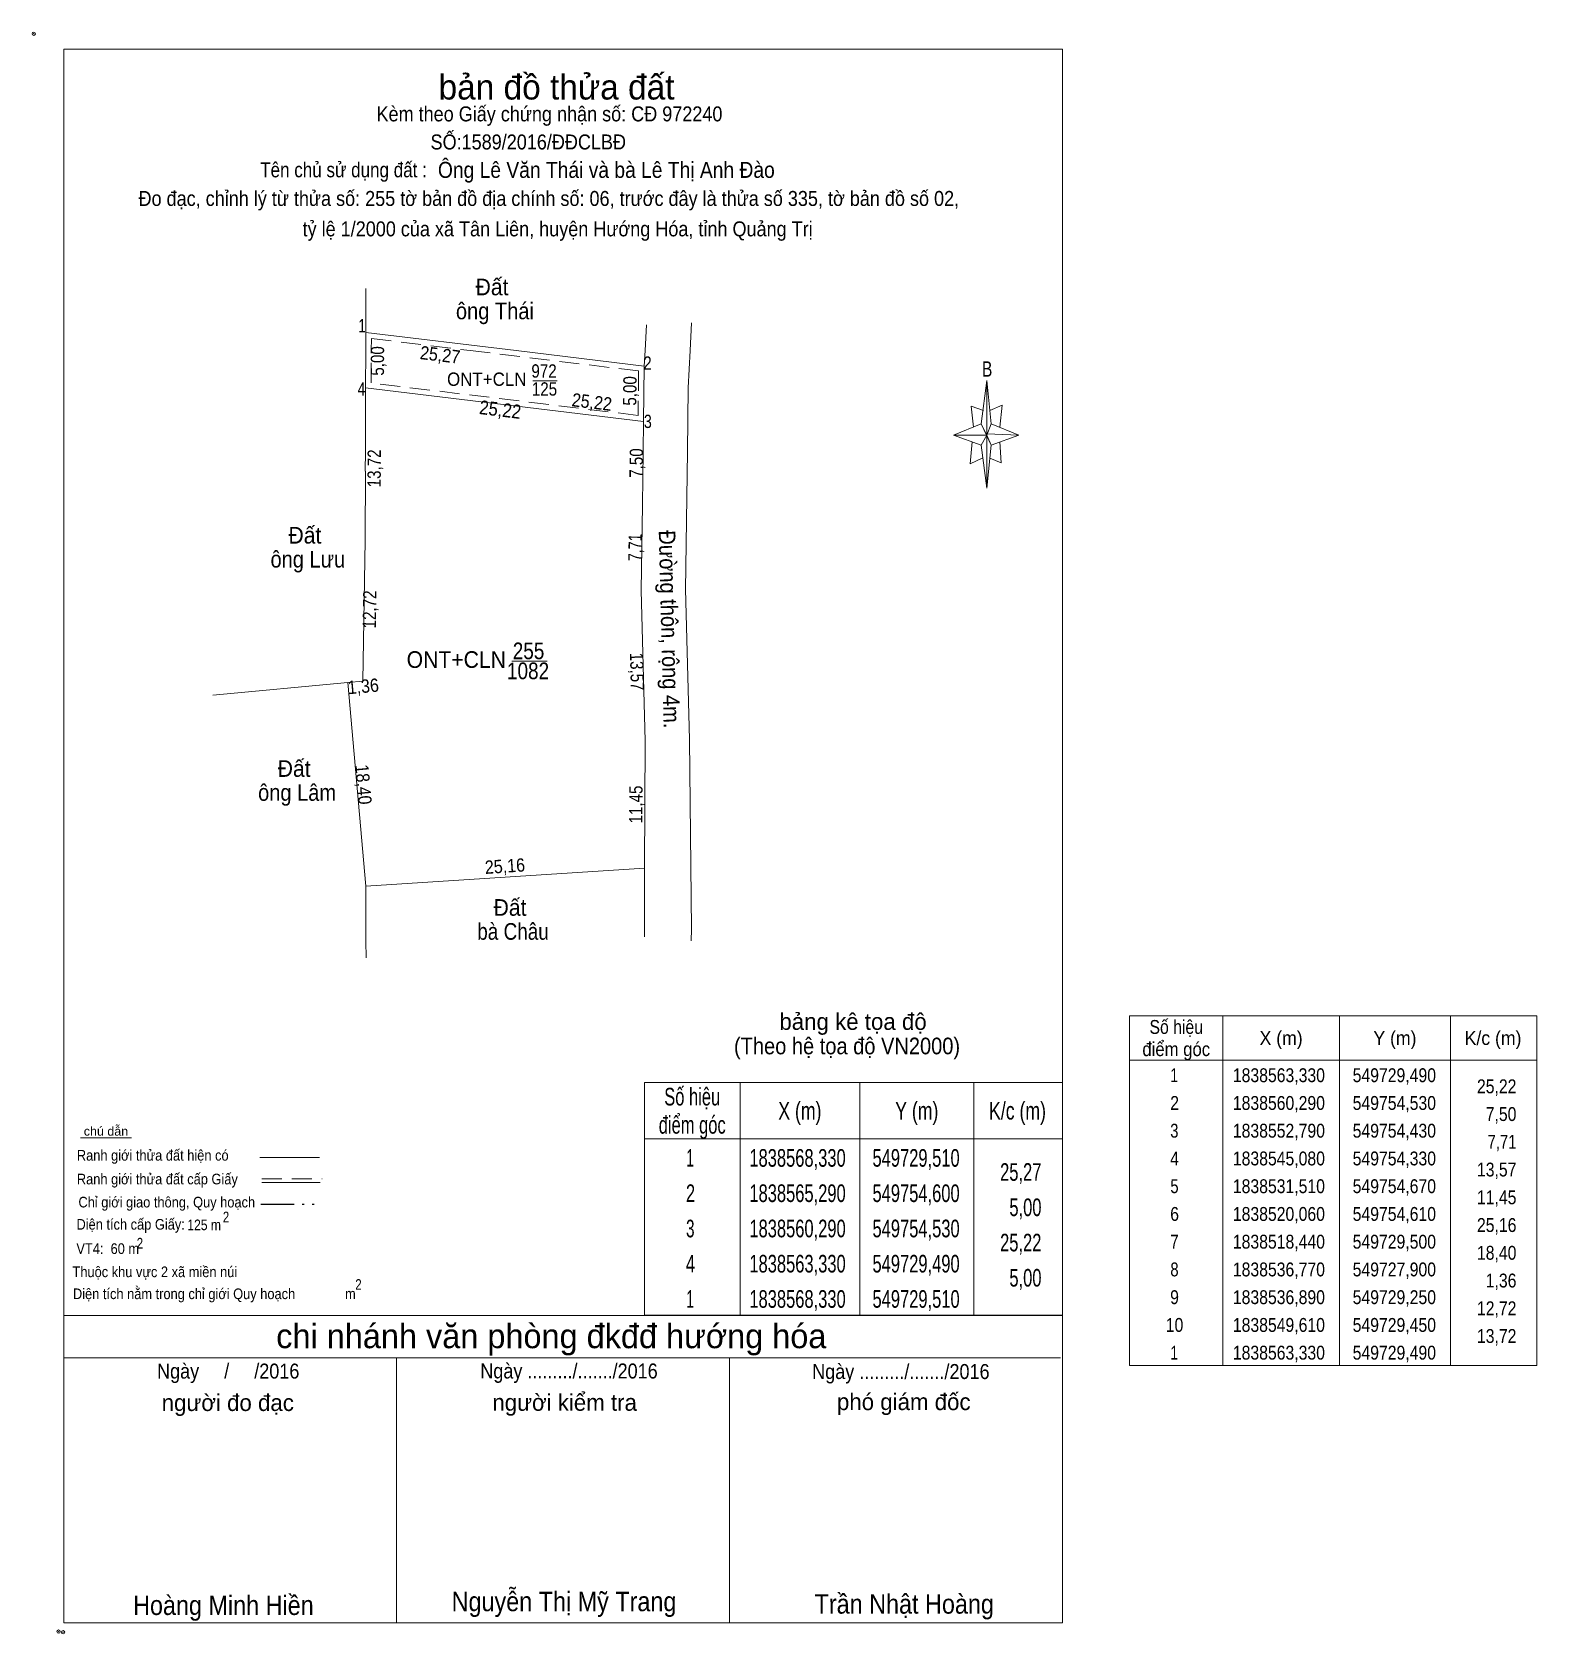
# Model space of a CAD drawing. Header units: metres. Extents: x 549063 to 549835, y 1838451 to 1838602.
# Drawn here: x 549699.4 to 549835, y 1838451.1 to 1838595.4 of the extents above; entities that cross this region are included whole.
import ezdxf
from ezdxf.enums import TextEntityAlignment as Align

# ---------------------------------------------------------------- set-up
doc = ezdxf.new("R2010")
doc.units = ezdxf.units.M
doc.header["$LTSCALE"] = 0.6
doc.header["$PDMODE"] = 32
doc.header["$PDSIZE"] = 0.3
for name, pattern in [('DASH_DOUBLE_DOT', [9.2, 5, -1.2, 0.3, -1.2, 0.3, -1.2]), ('DOTTED', [1.5, 0.3, -1.2]), ('MEDIUM_DASHED', [4.5, 3, -1.5])]:
    doc.linetypes.add(name, pattern=pattern)
for name, color, linetype, lineweight in [('1', 7, 'DOTTED', 13), ('10', 7, 'Continuous', 13), ('15', 7, 'Continuous', 13), ('18', 7, 'Continuous', 13), ('28', 7, 'Continuous', 13), ('63', 7, 'Continuous', 13)]:
    doc.layers.add(name, color=color, linetype=linetype, lineweight=lineweight)

msp = doc.modelspace()

# ---------------------------------------------------------------- texts
at = {"layer": '1'}
for s, height, width, p in [('972', 1.2, 0.85, (549745.57, 1838564.25)), ('ONT+CLN', 1.2, 0.95, (549740.41, 1838563.51)), ('125', 1.2, 0.85, (549745.61, 1838562.63)), ('ONT+CLN', 1.5, 0.95, (549737.665, 1838538.1)), ('255', 1.5, 0.85, (549744.175, 1838538.88)), ('1082', 1.5, 0.85, (549744.13, 1838537.08))]:
    msp.add_text(s, height=height, dxfattribs=dict(at, width=width)).set_placement(p, align=Align.CENTER)
at = {"layer": '15', "width": 0.9}
msp.add_text('Đường thôn, rộng 4m.', height=1.5, rotation=271.435, dxfattribs=at).set_placement((549756.1266, 1838541.5538), align=Align.CENTER)
at = {"layer": '28'}
for s, height, p in [('bản đồ thửa đất', 2.25, (549746.695, 1838589.31)), ('bảng kê tọa độ', 1.5, (549773.41, 1838505.48)), ('chi nhánh văn phòng đkđđ hướng hóa', 2.187, (549746.225, 1838476.8)), ('người đo đạc', 1.5, (549717.075, 1838471.14)), ('người kiểm tra', 1.5, (549747.425, 1838471.16)), ('phó giám đốc', 1.5, (549777.98, 1838471.22))]:
    msp.add_text(s, height=height, dxfattribs=at).set_placement(p, align=Align.CENTER)
for s, height, width, p in [('Kèm theo Giấy chứng nhận số: CĐ 972240', 1.35, 0.9, (549746.06, 1838587.34)), ('SỐ:1589/2016/ĐĐCLBĐ', 1.35, 0.9, (549744.15, 1838584.81)), ('Tên chủ sử dụng đất :', 1.35, 0.85, (549727.505, 1838582.3)), ('Đo đạc, chỉnh lý từ thửa số: 255 tờ bản đồ địa chính số: 06, trước đây là thửa số 335, tờ bản đồ số 02,', 1.35, 0.9, (549746, 1838579.72)), (' tỷ lệ 1/2000 của xã Tân Liên, huyện Hướng Hóa, tỉnh Quảng Trị', 1.35, 0.9, (549746.57, 1838576.98)), ('B', 1.378, 0.75, (549785.5, 1838564.34)), ('(Theo hệ tọa độ VN2000)', 1.5, 0.9, (549772.87, 1838503.28)), ('chú dẫn', 0.8, 1.05, (549706.1, 1838495.95)), ('Ranh giới thửa đất hiện có ', 0.96, 0.9, (549710.475, 1838493.7)), ('Ranh giới thửa đất cấp Giấy', 0.96, 0.9, (549710.73, 1838491.56)), ('Chỉ giới giao thông, Quy hoạch', 0.96, 0.9, (549711.58, 1838489.48)), ('2', 0.96, 0.8, (549716.92, 1838488.14)), ('2', 0.96, 0.8, (549716.92, 1838488.14)), ('Diện tích cấp Giấy: ', 0.96, 0.9, (549708.485, 1838487.48)), ('125 m ', 0.96, 0.85, (549715.1, 1838487.43)), (' VT4:  60 m ', 0.96, 0.9, (549706.26, 1838485.29)), ('2', 0.96, 0.8, (549709.16, 1838485.78)), ('Thuộc khu vực 2 xã miền núi', 0.96, 0.9, (549710.505, 1838483.2)), ('Diện tích nằm trong chỉ giới Quy hoạch              m', 0.96, 0.9, (549715.865, 1838481.22)), ('2', 0.96, 0.8, (549728.85, 1838482.06)), ('Ngày     /     /2016', 1.35, 0.9, (549717.115, 1838474.06)), ('Ngày ........./......./2016', 1.35, 0.9, (549747.82, 1838474.07)), ('Ngày ........./......./2016', 1.35, 0.9, (549777.72, 1838474.02)), ('Hoàng Minh Hiền', 1.75, 0.9, (549716.68, 1838452.76)), ('Nguyễn Thị Mỹ Trang', 1.75, 0.9, (549747.37, 1838453.1)), ('Trần Nhật Hoàng', 1.75, 0.9, (549778.025, 1838452.88))]:
    msp.add_text(s, height=height, dxfattribs=dict(at, width=width)).set_placement(p, align=Align.CENTER)
at = {"layer": '28', "width": 0.9}
msp.add_text('Ông Lê Văn Thái và bà Lê Thị Anh Đào', height=1.44, dxfattribs=at).set_placement((549736.01, 1838582.25))
at = {"layer": '63'}
for s, height, width, p in [('Đất ', 1.5, 0.95, (549741.15, 1838571.67)), ('ông Thái', 1.5, 0.9, (549741.145, 1838569.51)), ('Đất ', 1.5, 0.95, (549724.29, 1838549.3)), ('ông Lưu', 1.5, 0.9, (549724.29, 1838547.14)), ('Đất ', 1.5, 0.95, (549723.32, 1838528.28)), ('ông Lâm', 1.5, 0.9, (549723.32, 1838526.12)), ('Đất ', 1.5, 0.95, (549742.77, 1838515.76)), ('bà Châu', 1.5, 0.85, (549742.775, 1838513.6)), ('Số hiệu', 1.25, 0.85, (549802.53, 1838505.12)), ('X (m)', 1.25, 0.95, (549811.98, 1838504.12)), ('Y (m)', 1.25, 0.95, (549822.235, 1838504.12)), ('K/c (m)', 1.25, 0.95, (549831.075, 1838504.12)), ('điểm góc', 1.25, 0.9, (549802.53, 1838503.12)), (' 1', 1.25, 0.75, (549802.18, 1838500.77)), ('1838563,330', 1.25, 0.85, (549811.78, 1838500.77)), ('549729,490', 1.25, 0.85, (549822.18, 1838500.77)), ('Số hiệu', 1.588, 0.7, (549758.92, 1838498.67)), ('X (m)', 1.588, 0.75, (549768.62, 1838497.4)), ('Y (m)', 1.588, 0.75, (549779.155, 1838497.4)), ('K/c (m)', 1.588, 0.75, (549788.23, 1838497.4)), (' 2', 1.25, 0.85, (549802.185, 1838498.27)), ('1838560,290', 1.25, 0.85, (549811.78, 1838498.27)), ('549754,530', 1.25, 0.85, (549822.18, 1838498.27)), ('điểm góc', 1.588, 0.7, (549758.92, 1838496.13)), (' 3', 1.25, 0.8, (549802.175, 1838495.77)), ('1838552,790', 1.25, 0.85, (549811.78, 1838495.77)), ('549754,430', 1.25, 0.85, (549822.18, 1838495.77)), (' 1', 1.588, 0.6, (549758.56, 1838493.15)), ('1838568,330', 1.588, 0.7, (549768.41, 1838493.15)), ('549729,510', 1.588, 0.7, (549779.09, 1838493.15)), (' 4', 1.25, 0.85, (549802.18, 1838493.27)), ('1838545,080', 1.25, 0.85, (549811.78, 1838493.27)), ('549754,330', 1.25, 0.85, (549822.18, 1838493.27)), (' 5', 1.25, 0.8, (549802.185, 1838490.77)), ('1838531,510', 1.25, 0.85, (549811.78, 1838490.77)), ('549754,670', 1.25, 0.85, (549822.18, 1838490.77)), (' 2', 1.588, 0.7, (549758.56, 1838489.97)), ('1838565,290', 1.588, 0.7, (549768.41, 1838489.97)), ('549754,600', 1.588, 0.7, (549779.09, 1838489.97)), (' 6', 1.25, 0.85, (549802.185, 1838488.27)), ('1838520,060', 1.25, 0.85, (549811.78, 1838488.27)), ('549754,610', 1.25, 0.85, (549822.18, 1838488.27)), (' 3', 1.588, 0.65, (549758.555, 1838486.79)), ('1838560,290', 1.588, 0.7, (549768.41, 1838486.79)), ('549754,530', 1.588, 0.7, (549779.09, 1838486.79)), (' 7', 1.25, 0.8, (549802.185, 1838485.77)), ('1838518,440', 1.25, 0.85, (549811.78, 1838485.77)), ('549729,500', 1.25, 0.85, (549822.18, 1838485.77)), (' 4', 1.588, 0.7, (549758.555, 1838483.62)), ('1838563,330', 1.588, 0.7, (549768.41, 1838483.62)), ('549729,490', 1.588, 0.7, (549779.09, 1838483.62)), (' 8', 1.25, 0.8, (549802.185, 1838483.27)), ('1838536,770', 1.25, 0.85, (549811.78, 1838483.27)), ('549727,900', 1.25, 0.85, (549822.18, 1838483.27)), (' 1', 1.588, 0.6, (549758.56, 1838480.44)), ('1838568,330', 1.588, 0.7, (549768.41, 1838480.44)), ('549729,510', 1.588, 0.7, (549779.09, 1838480.44)), (' 9', 1.25, 0.85, (549802.18, 1838480.77)), ('1838536,890', 1.25, 0.85, (549811.78, 1838480.77)), ('549729,250', 1.25, 0.85, (549822.18, 1838480.77)), (' 10', 1.25, 0.85, (549802.18, 1838478.27)), ('1838549,610', 1.25, 0.85, (549811.78, 1838478.27)), ('549729,450', 1.25, 0.85, (549822.18, 1838478.27)), (' 1', 1.25, 0.75, (549802.18, 1838475.77)), ('1838563,330', 1.25, 0.85, (549811.78, 1838475.77)), ('549729,490', 1.25, 0.85, (549822.18, 1838475.77))]:
    msp.add_text(s, height=height, dxfattribs=dict(at, width=width)).set_placement(p, align=Align.CENTER)
for s, height, width, p in [(' 1', 1.2, 0.75, (549729.51, 1838568.33)), (' 2', 1.2, 0.85, (549755.27, 1838564.96)), ('4', 1.2, 0.8, (549729.48, 1838562.64)), (' 3', 1.2, 0.8, (549755.28, 1838559.71)), ('25,22', 1.25, 0.85, (549833.18, 1838499.77)), ('7,50', 1.25, 0.85, (549833.18, 1838497.27)), ('7,71', 1.25, 0.8, (549833.18, 1838494.77)), ('25,27', 1.588, 0.7, (549790.38, 1838491.88)), ('13,57', 1.25, 0.85, (549833.18, 1838492.27)), ('11,45', 1.25, 0.85, (549833.18, 1838489.77)), ('5,00', 1.588, 0.7, (549790.39, 1838488.7)), ('25,16', 1.25, 0.85, (549833.18, 1838487.27)), ('25,22', 1.588, 0.7, (549790.38, 1838485.52)), ('18,40', 1.25, 0.85, (549833.18, 1838484.77)), ('5,00', 1.588, 0.7, (549790.39, 1838482.35)), ('1,36', 1.25, 0.85, (549833.18, 1838482.27)), ('12,72', 1.25, 0.85, (549833.18, 1838479.77)), ('13,72', 1.25, 0.85, (549833.18, 1838477.27))]:
    msp.add_text(s, height=height, dxfattribs=dict(at, width=width)).set_placement(p, align=Align.RIGHT)
for s, height, rotation, width, p in [('5,00', 1.2, 89.771, 0.85, (549731.1554, 1838565.7526)), ('25,27', 1.2, 353.091, 0.9, (549736.1378, 1838565.7134)), ('5,00', 1.2, 89.198, 0.85, (549753.899, 1838563.0466)), ('25,22', 1.2, 353.078, 0.9, (549749.8127, 1838561.4611)), ('25,22', 1.25, 353.078, 0.9, (549741.5497, 1838560.753)), ('13,72', 1.2, 89.833, 0.85, (549730.8651, 1838556.0733)), ('7,50', 1.2, 89.236, 0.85, (549754.4781, 1838556.547)), ('7,71', 1.2, 89.257, 0.8, (549754.3768, 1838548.9522)), ('12,72', 1.2, 89.099, 0.85, (549730.4474, 1838543.3556)), ('13,57', 1.2, 271.435, 0.85, (549753.3536, 1838537.75)), ('1,36', 1.2, 5.08, 0.9, (549729.3319, 1838535.8437)), ('18,40', 1.2, 274.989, 0.9, (549728.7061, 1838527.5422)), ('11,45', 1.2, 89.7, 0.85, (549754.439, 1838525.7819)), ('25,16', 1.2, 3.691, 0.9, (549742.0864, 1838519.6446))]:
    msp.add_text(s, height=height, rotation=rotation, dxfattribs=dict(at, width=width)).set_placement(p, align=Align.CENTER)

# ---------------------------------------------------------------- linework, layer by layer
at = {"layer": '1', "linetype": 'MEDIUM_DASHED'}
for points in [[(549730, 1838566.69), (549730.01, 1838567.77), (549738.92, 1838566.69)], [(549738.92, 1838566.69), (549754.09, 1838564.85), (549754.04, 1838560.85), (549729.99, 1838563.77), (549730, 1838566.69)]]:
    msp.add_lwpolyline(points, dxfattribs=at)
at = {"layer": '10'}
for p, q in [((549729.5, 1838518.44), (549727.9, 1838536.77)), ((549754.61, 1838520.06), (549729.5, 1838518.44)), ((549729.5, 1838518.44), (549729.52, 1838513.46)), ((549729.52, 1838513.46), (549729.53, 1838511.97))]:
    msp.add_line(p, q, dxfattribs=at)
at = {"layer": '15'}
for p, q in [((549744.56, 1838563.96), (549746.74, 1838563.96)), ((549742.67, 1838538.71), (549745.86, 1838538.71)), ((549727.9, 1838536.77), (549715.74, 1838535.65)), ((549727.9, 1838536.77), (549729.25, 1838536.89))]:
    msp.add_line(p, q, dxfattribs=at)
at = {"layer": '18'}
for p, q in [((549754.67, 1838566.69), (549754.79, 1838569.02)), ((549758.74, 1838566.69), (549758.86, 1838569.2)), ((549754.6, 1838565.29), (549754.67, 1838566.69)), ((549758.57, 1838563.32), (549758.74, 1838566.69)), ((549729.49, 1838563.33), (549729.47, 1838557.59)), ((549729.47, 1838557.59), (549729.46, 1838555.83)), ((549754.33, 1838545.08), (549754.43, 1838552.79)), ((549754.61, 1838520.06), (549754.63, 1838513.86)), ((549758.87, 1838514.56), (549758.83, 1838513.49))]:
    msp.add_line(p, q, dxfattribs=at)
for points in [[(549729.52, 1838572.29), (549729.52, 1838571.51), (549729.51, 1838568.33)], [(549729.51, 1838568.33), (549729.5, 1838566.69), (549729.49, 1838563.33)], [(549729.51, 1838568.33), (549743.05, 1838566.69), (549754.6, 1838565.29)], [(549729.49, 1838563.33), (549754.53, 1838560.29), (549754.6, 1838565.29)], [(549758.33, 1838545.13), (549758.49, 1838557.59), (549758.57, 1838563.32)], [(549754.43, 1838552.79), (549754.49, 1838557.59), (549754.53, 1838560.29)], [(549729.25, 1838536.89), (549729.45, 1838549.61), (549729.47, 1838555.83)], [(549754.61, 1838520.06), (549754.67, 1838531.51), (549754.33, 1838545.08)], [(549758.87, 1838514.56), (549758.67, 1838531.63), (549758.33, 1838545.18)]]:
    msp.add_lwpolyline(points, dxfattribs=at)
at = {"layer": '28'}
for p, q in [((549784.95, 1838560.08), (549785.45, 1838563.98)), ((549785.85, 1838560.08), (549788.35, 1838559.08)), ((549784.95, 1838558.18), (549782.45, 1838559.08)), ((549785.85, 1838558.18), (549785.45, 1838554.28)), ((549786.65, 1838558.48), (549786.75, 1838556.58)), ((549786.75, 1838556.58), (549785.75, 1838556.98)), ((549703.8, 1838495.75), (549708.4, 1838495.75)), ((549719.95, 1838493.98), (549725.33, 1838493.98)), ((549720.15, 1838491.74), (549725.41, 1838491.74)), ((549702.29, 1838479.74), (549792.29, 1838479.74)), ((549702.29, 1838475.94), (549792.09, 1838475.94)), ((549702.29, 1838475.94), (549792.09, 1838475.94)), ((549702.29, 1838475.94), (549792.09, 1838475.94)), ((549732.29, 1838452.04), (549732.29, 1838475.94)), ((549762.29, 1838452.04), (549762.29, 1838475.94))]:
    msp.add_line(p, q, dxfattribs=at)
at = {"layer": '28', "linetype": 'MEDIUM_DASHED'}
msp.add_line((549720.15, 1838492.06), (549725.59, 1838492.06), dxfattribs=at)
at = {"layer": '28', "linetype": 'DASH_DOUBLE_DOT', "lineweight": 25}
msp.add_line((549720.05, 1838489.77), (549725.29, 1838489.77), dxfattribs=at)
at = {"layer": '28'}
for points in [[(549702.29, 1838593.84), (549792.29, 1838593.84), (549792.29, 1838452.04), (549702.29, 1838452.04)], [(549785.45, 1838563.98), (549785.85, 1838560.08), (549785.45, 1838559.08)], [(549785.45, 1838559.08), (549782.45, 1838559.08), (549784.95, 1838560.08), (549785.85, 1838558.18), (549788.35, 1838559.08), (549785.45, 1838559.18)], [(549785.45, 1838559.08), (549785.45, 1838554.28), (549784.95, 1838558.18)]]:
    msp.add_lwpolyline(points, close=True, dxfattribs=at)
for points in [[(549785.15, 1838561.28), (549784.05, 1838561.68), (549784.25, 1838559.78)], [(549785.75, 1838561.28), (549786.85, 1838561.78), (549786.65, 1838559.78)], [(549785.45, 1838559.08), (549784.95, 1838560.08), (549782.45, 1838559.08)], [(549784.15, 1838558.48), (549783.95, 1838556.48), (549785.05, 1838556.98)], [(549785.45, 1838559.08), (549785.85, 1838558.18), (549788.35, 1838559.08)], [(549792.29, 1838452.04), (549702.29, 1838452.04), (549702.29, 1838475.94)]]:
    msp.add_lwpolyline(points, dxfattribs=at)
for p in [(549699.59, 1838595.24), (549701.83, 1838451.26), (549702.23, 1838451.2)]:
    msp.add_point(p, dxfattribs=at)
at = {"layer": '63'}
for p, q in [((549806.73, 1838506.74), (549806.73, 1838475.24)), ((549817.23, 1838506.74), (549817.23, 1838475.24)), ((549827.23, 1838506.74), (549827.23, 1838475.24)), ((549798.33, 1838502.74), (549835.03, 1838502.74)), ((549763.23, 1838500.73), (549763.23, 1838479.77)), ((549774.01, 1838500.73), (549774.01, 1838479.77)), ((549784.28, 1838500.73), (549784.28, 1838479.77)), ((549754.61, 1838495.65), (549792.29, 1838495.65))]:
    msp.add_line(p, q, dxfattribs=at)
for points in [[(549798.33, 1838506.74), (549835.03, 1838506.74), (549835.03, 1838475.24), (549798.33, 1838475.24)], [(549754.61, 1838500.73), (549792.29, 1838500.73), (549792.29, 1838479.77), (549754.61, 1838479.77)]]:
    msp.add_lwpolyline(points, close=True, dxfattribs=at)

msp.set_redraw_order([(e.dxf.handle, doc.entitydb.next_handle()) for e in msp.query("TEXT MTEXT ATTDEF DIMENSION ARC_DIMENSION")])  # texts and dimensions are drawn at this point

doc.saveas('drawing.dxf')
